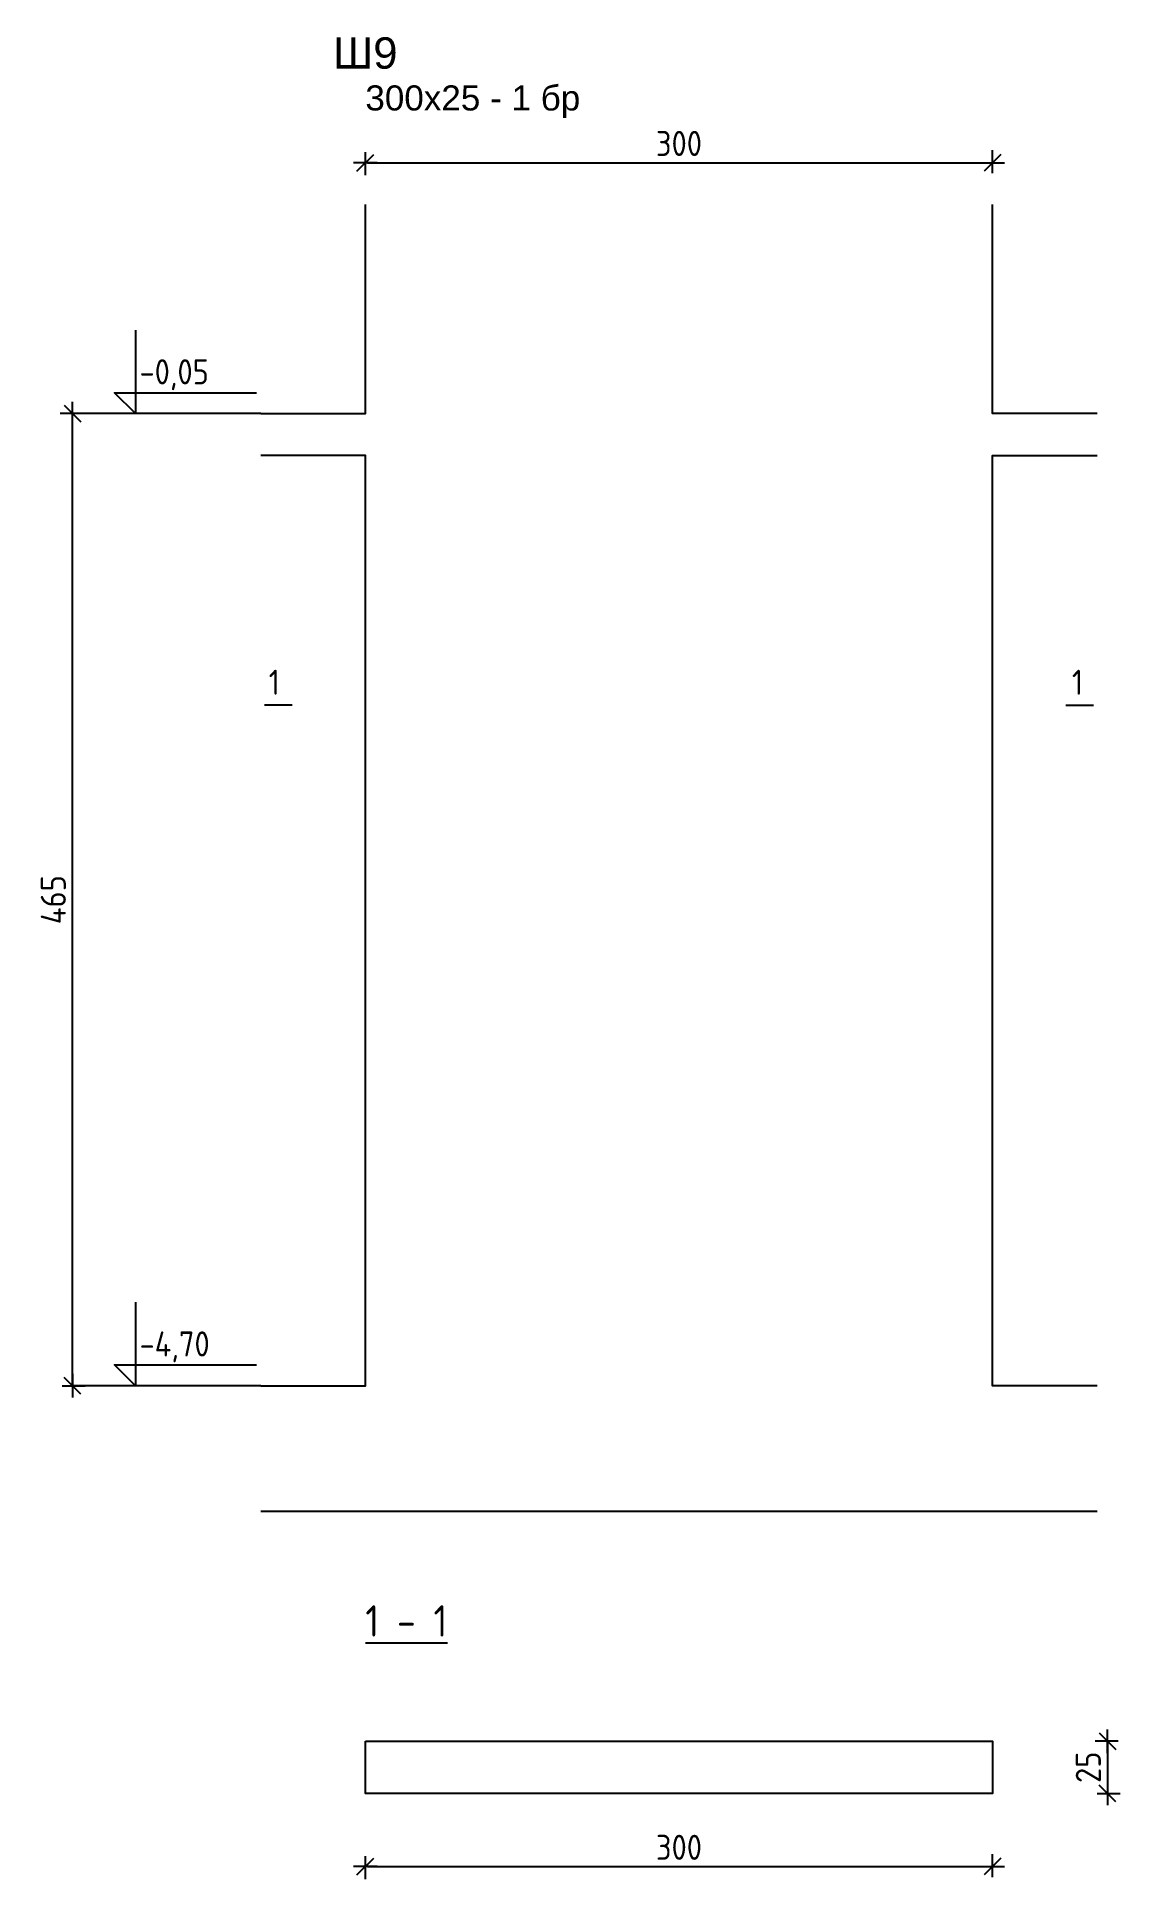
# Model space of a CAD drawing. Header units: millimetres. Extents: x 879 to 91735, y -13728 to 454.
# Drawn here: x 87071 to 87589, y -5889 to -5007 of the extents above; entities that cross this region are included whole.
import ezdxf
from ezdxf.enums import TextEntityAlignment as Align

# ---------------------------------------------------------------- set-up
doc = ezdxf.new("R2010")
doc.units = ezdxf.units.MM
doc.layers.add('1K_koti_razrezi', color=3, linetype='Continuous', lineweight=25)
doc.layers.add('1K_text-koloni', color=3, linetype='Continuous', lineweight=35)
for name, color, linetype in [('1K_SHA', 134, 'Continuous'), ('KTX', 1, 'Continuous'), ('KTXTXT', 4, 'Continuous')]:
    doc.layers.add(name, color=color, linetype=linetype)
doc.styles.add('DIM', font='romans.shx', dxfattribs={"width": 0.85})
doc.styles.add('Z1', font='ARIAL.TTF')
doc.dimstyles.new('RAZR1', dxfattribs={"dimtxt": 12, "dimasz": 1, "dimexe": 0.3, "dimexo": 0, "dimgap": 0, "dimtad": 0, "dimrnd": 0.1, "dimzin": 14, "dimdsep": 46, "dimtxsty": 'DIM', "dimblk": 'DIM2', "dimcen": 0.09, "dimse1": 1, "dimse2": 1, "dimclrd": 256, "dimclre": 256, "dimclrt": 41, "dimadec": 8, "dimazin": 0, "dimtfac": 2.307692, "dimtix": 1, "dimtmove": 2, "dimatfit": 3, "dimldrblk": 'DIM2', "dimfxl": 0, "dimtvp": 0.769231, "dimtolj": 1, "dimtzin": 14, "dimarcsym": 0})

msp = doc.modelspace()

# ---------------------------------------------------------------- texts
at = {"layer": '1K_text-koloni', "style": 'Z1'}
msp.add_text('Ш9', height=15, dxfattribs=at).set_placement((87227.915, -5007.606), align=Align.TOP_CENTER)
msp.add_text('300x25 - 1 бр', height=12, dxfattribs=at).set_placement((87227.915, -5042.606))
at = {"layer": 'KTXTXT', "style": 'DIM', "width": 0.85}
for s, height, p in [('-0,05', 12, (87119.915, -5173.606)), ('1', 12, (87181.715, -5322.106)), ('1', 12, (87565.858, -5322.106)), ('-4,70', 12, (87119.915, -5638.606)), ('%%U1 - 1', 15, (87227.915, -5772.606))]:
    msp.add_text(s, height=height, dxfattribs=at).set_placement(p)

# ---------------------------------------------------------------- blocks, each defined once
blk = doc.blocks.new('DIM2')
for p, q in [((-5.66, 0), (5.66, 0)), ((4, 4), (-4, -4)), ((0, -5), (0, 6))]:
    blk.add_line(p, q)
blk = doc.blocks.new('*D490')
at = {"layer": '1K_koti_razrezi', "lineweight": -2}
blk.add_line((87228.91, -5882.61), (87526.91, -5882.61), dxfattribs=at)
at = {"layer": 'Defpoints', "color": 0}
for p in [(87227.91, -5847.61), (87527.91, -5847.61), (87527.91, -5882.61)]:
    blk.add_point(p, dxfattribs=at)
at = {"layer": '1K_koti_razrezi', "lineweight": -2, "rotation": 180}
blk.add_blockref('DIM2', (87227.91, -5882.61), dxfattribs=at)
at = {"layer": '1K_koti_razrezi', "lineweight": -2}
blk.add_blockref('DIM2', (87527.91, -5882.61), dxfattribs=at)
at = {"layer": '1K_koti_razrezi', "color": 41, "insert": (87377.91, -5873.38), "char_height": 12, "attachment_point": 5, "style": 'DIM'}
blk.add_mtext('\\A1;300', dxfattribs=at)
blk = doc.blocks.new('*D491')
at = {"layer": '1K_koti_razrezi', "lineweight": -2}
blk.add_line((87582.91, -5823.61), (87582.91, -5846.61), dxfattribs=at)
at = {"layer": 'Defpoints', "color": 0}
for p in [(87527.91, -5822.61), (87527.91, -5847.61), (87582.91, -5847.61)]:
    blk.add_point(p, dxfattribs=at)
at = {"layer": '1K_koti_razrezi', "lineweight": -2}
for p, rotation in [((87582.91, -5822.61), 90), ((87582.91, -5847.61), 270)]:
    blk.add_blockref('DIM2', p, dxfattribs=dict(at, rotation=rotation))
at = {"layer": '1K_koti_razrezi', "color": 41, "insert": (87573.68, -5835.11), "char_height": 12, "attachment_point": 5, "rotation": 90, "style": 'DIM'}
blk.add_mtext('\\A1;25', dxfattribs=at)
blk = doc.blocks.new('*D492')
at = {"layer": '1K_koti_razrezi', "lineweight": -2}
blk.add_line((87228.91, -5067.61), (87526.91, -5067.61), dxfattribs=at)
at = {"layer": 'Defpoints', "color": 0}
for p in [(87527.91, -5067.61), (87227.91, -5187.61), (87527.91, -5187.61)]:
    blk.add_point(p, dxfattribs=at)
at = {"layer": '1K_koti_razrezi', "lineweight": -2, "rotation": 180}
blk.add_blockref('DIM2', (87227.91, -5067.61), dxfattribs=at)
at = {"layer": '1K_koti_razrezi', "lineweight": -2}
blk.add_blockref('DIM2', (87527.91, -5067.61), dxfattribs=at)
at = {"layer": '1K_koti_razrezi', "color": 41, "insert": (87377.91, -5058.38), "char_height": 12, "attachment_point": 5, "style": 'DIM'}
blk.add_mtext('\\A1;300', dxfattribs=at)
blk = doc.blocks.new('*D493')
at = {"layer": '1K_koti_razrezi', "lineweight": -2}
blk.add_line((87087.91, -5651.61), (87087.91, -5188.61), dxfattribs=at)
at = {"layer": 'Defpoints', "color": 0}
for p in [(87087.91, -5187.61), (87177.91, -5187.61), (87177.91, -5652.61)]:
    blk.add_point(p, dxfattribs=at)
at = {"layer": '1K_koti_razrezi', "lineweight": -2}
for p, rotation in [((87087.91, -5187.61), 90), ((87087.91, -5652.61), 270)]:
    blk.add_blockref('DIM2', p, dxfattribs=dict(at, rotation=rotation))
at = {"layer": '1K_koti_razrezi', "color": 41, "insert": (87078.68, -5420.11), "char_height": 12, "attachment_point": 5, "rotation": 90, "style": 'DIM'}
blk.add_mtext('\\A1;465', dxfattribs=at)

# ---------------------------------------------------------------- dimensions: what is measured, and where the dimension line sits
at = {"layer": '1K_koti_razrezi'}
for base, p1, p2, picture, middle in [((87527.915, -5067.606), (87227.915, -5187.606), (87527.915, -5187.606), '*D492', (87377.915, -5058.375)), ((87527.915, -5882.606), (87227.915, -5847.606), (87527.915, -5847.606), '*D490', (87377.915, -5873.375))]:
    dim = msp.add_linear_dim(base=base, p1=p1, p2=p2, dimstyle='RAZR1', dxfattribs=at)
    dim.commit()
    dim.dimension.update_dxf_attribs({"geometry": picture, "text_midpoint": middle})
for base, p1, p2, picture, middle in [((87087.915, -5187.606), (87177.915, -5652.606), (87177.915, -5187.606), '*D493', (87078.684, -5420.106)), ((87582.915, -5847.606), (87527.915, -5822.606), (87527.915, -5847.606), '*D491', (87573.684, -5835.106))]:
    dim = msp.add_linear_dim(base=base, p1=p1, p2=p2, angle=90, dimstyle='RAZR1', dxfattribs=at)
    dim.commit()
    dim.dimension.update_dxf_attribs({"geometry": picture, "text_midpoint": middle})

# ---------------------------------------------------------------- linework, layer by layer
at = {"layer": '1K_koti_razrezi'}
for p, q in [((87177.915, -5187.606), (87087.915, -5187.606)), ((87177.915, -5652.606), (87087.915, -5652.606))]:
    msp.add_line(p, q, dxfattribs=at)
at = {"layer": '1K_SHA'}
msp.add_line((87177.915, -5712.606), (87577.915, -5712.606), dxfattribs=at)
for points in [[(87177.915, -5187.606), (87227.915, -5187.606), (87227.915, -5087.606)], [(87577.915, -5187.606), (87527.915, -5187.606), (87527.915, -5087.606)], [(87177.915, -5652.606), (87227.915, -5652.606), (87227.915, -5207.606), (87177.915, -5207.606)], [(87577.915, -5652.606), (87527.915, -5652.606), (87527.915, -5207.606), (87577.915, -5207.606)], [(87227.915, -5822.606), (87527.915, -5822.606), (87527.915, -5847.606), (87227.915, -5847.606), (87227.915, -5822.606)]]:
    msp.add_lwpolyline(points, dxfattribs=at)
at = {"layer": 'KTX'}
for p, q in [((87192.915, -5327.106), (87179.715, -5327.106)), ((87562.915, -5327.106), (87576.115, -5327.106))]:
    msp.add_line(p, q, dxfattribs=at)
for points in [[(87117.915, -5147.606), (87117.915, -5187.606), (87107.915, -5177.606), (87175.915, -5177.606)], [(87117.915, -5612.606), (87117.915, -5652.606), (87107.915, -5642.606), (87175.915, -5642.606)]]:
    msp.add_lwpolyline(points, dxfattribs=at)

msp.set_redraw_order([(e.dxf.handle, doc.entitydb.next_handle()) for e in msp.query("TEXT MTEXT ATTDEF DIMENSION ARC_DIMENSION")])  # texts and dimensions are drawn at this point

doc.saveas('drawing.dxf')
